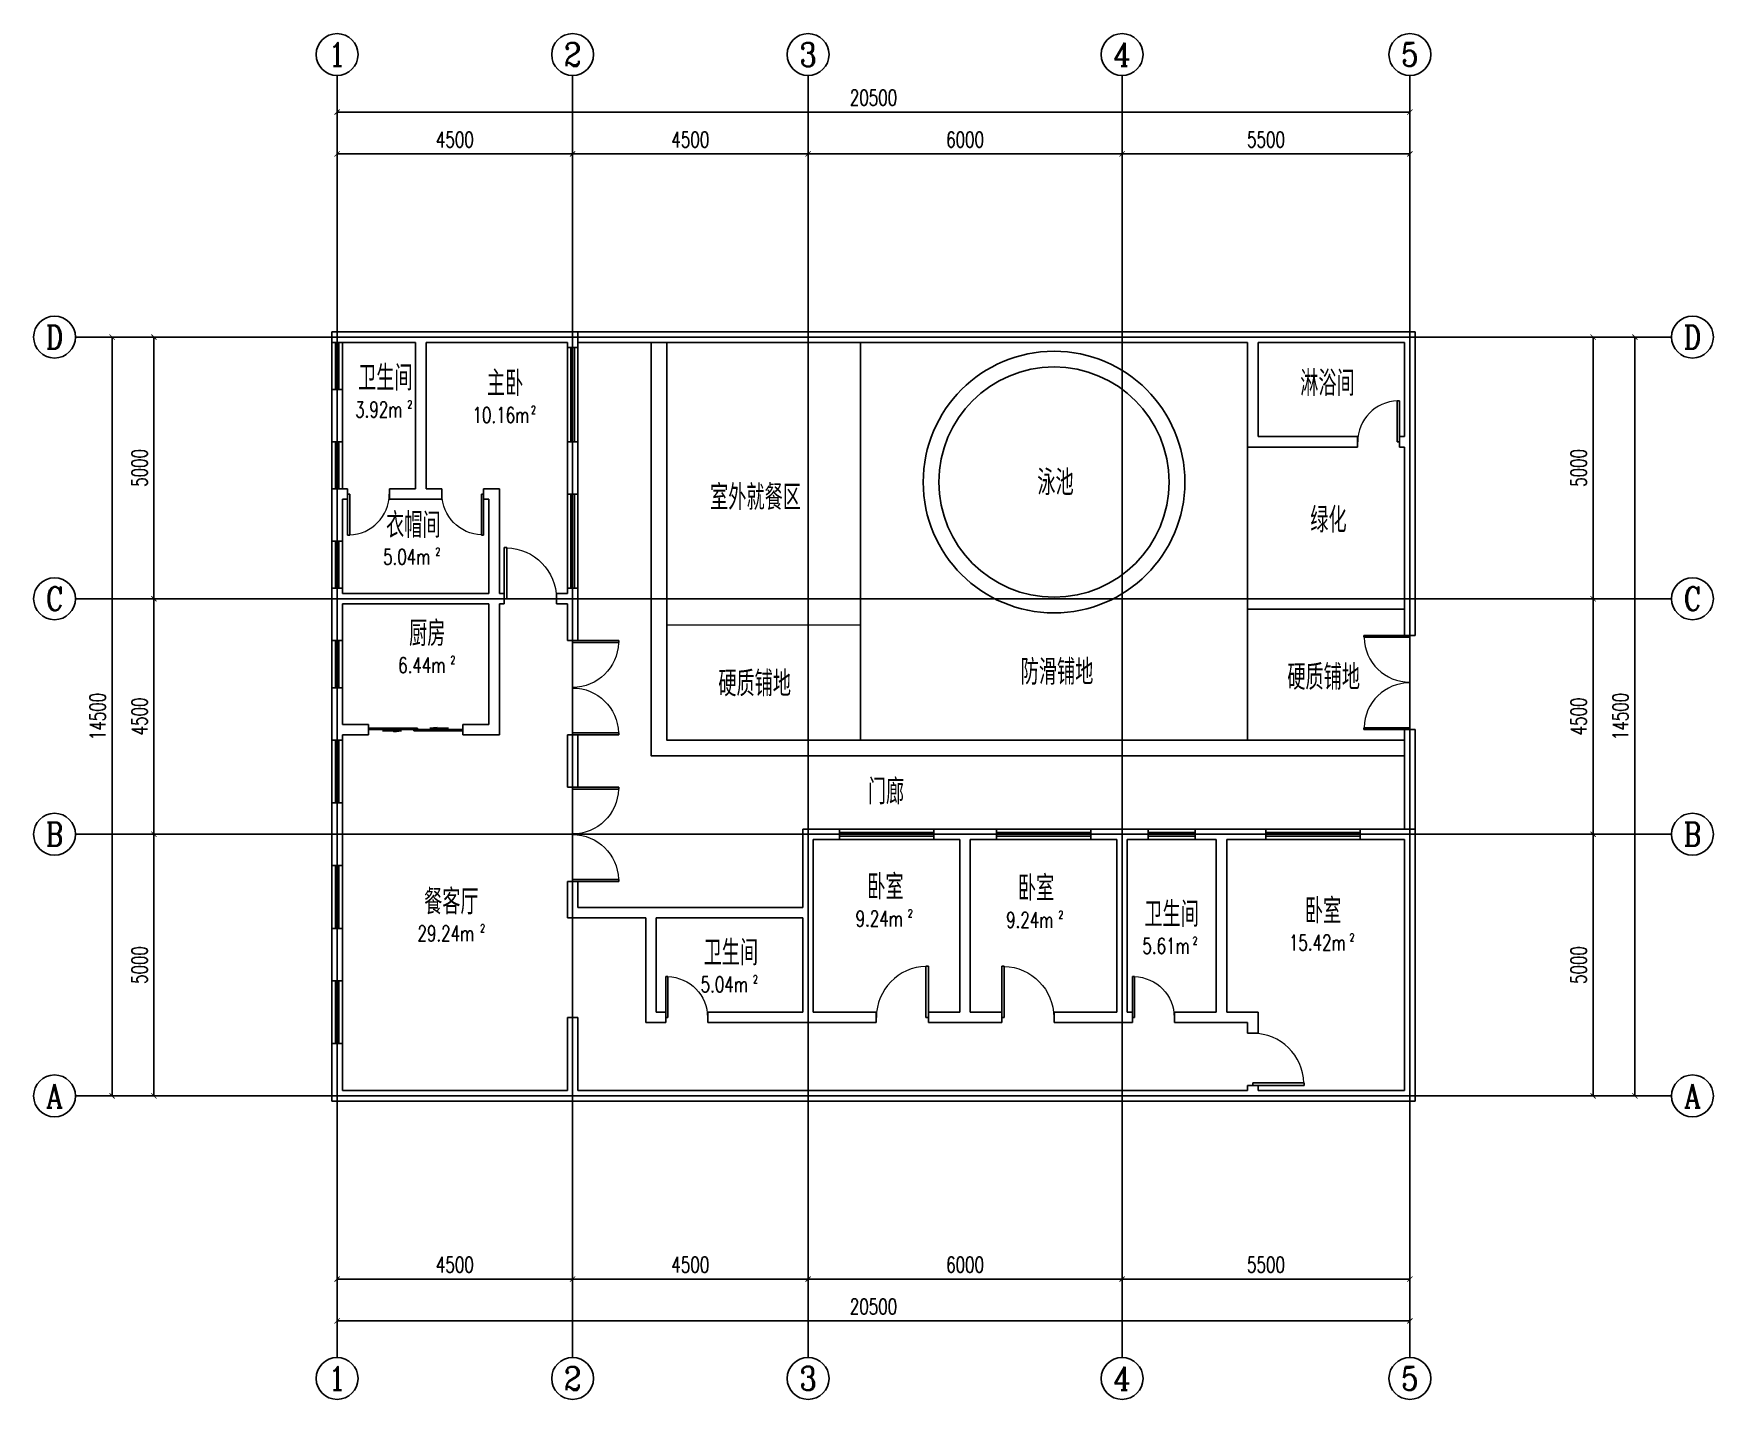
# Model space of a CAD drawing. Header units: millimetres. Extents: x 275322023 to 275354123, y 188976677 to 189002777.
import ezdxf
from ezdxf.enums import TextEntityAlignment as Align

# ---------------------------------------------------------------- set-up
doc = ezdxf.new("R2010")
doc.units = ezdxf.units.MM
for name, color, linetype in [('AXIS', 3, 'Continuous'), ('AXIS_TEXT', 7, 'Continuous'), ('DOTE', 1, 'Continuous'), ('SPACE', 7, 'Continuous'), ('WALL', 9, 'Continuous'), ('WALL-PARAPET', 6, 'Continuous'), ('WINDOW', 4, 'Continuous')]:
    doc.layers.add(name, color=color, linetype=linetype)
doc.styles.add('_TCH_AXIS', font='COMPLEX', dxfattribs={"bigfont": 'GBCBIG'})
doc.styles.add('_TCH_DIM_T3', font='SIMPLEX', dxfattribs={"width": 0.71, "bigfont": 'GBCBIG'})
doc.styles.add('_TCH_SPACE', font='SIMPLEX', dxfattribs={"bigfont": 'GBCBIG'})
doc.styles.add('COMPLEX', font='COMPLEX')
doc.dimstyles.new('_TCH_ARCH&&100', dxfattribs={"dimtxt": 297.5, "dimasz": 100, "dimexe": 250, "dimexo": 300, "dimgap": 126.25, "dimtad": 1, "dimdec": 0, "dimzin": 0, "dimdsep": 46, "dimtxsty": '_TCH_DIM_T3', "dimblk": 'ARCHTICK', "dimcen": 0.09, "dimclrt": 7, "dimazin": 2, "dimtfac": 1, "dimtdec": 0, "dimtix": 1, "dimtmove": 2, "dimatfit": 3, "dimfxl": 100, "dimtolj": 1, "dimtzin": 0, "dimarcsym": 0})

msp = doc.modelspace()

# ---------------------------------------------------------------- texts
at = {"layer": 'SPACE', "style": '_TCH_SPACE'}
for s, p in [('卫生间', (275328223.58, 188995955.35)), ('主卧', (275330685.51, 188995850.17)), ('淋浴间', (275346226.85, 188995852.46)), ('室外就餐区', (275334950.26, 188993673.37)), ('泳池', (275341203.72, 188993955.96)), ('衣帽间', (275328758.28, 188993140.86)), ('绿化', (275346419.66, 188993241.81)), ('厨房', (275329198.33, 188991071.5)), ('防滑铺地', (275340885.02, 188990334.98)), ('硬质铺地', (275345980.27, 188990237.66)), ('硬质铺地', (275335107.29, 188990113.11)), ('门廊', (275337964.74, 188988049.33)), ('卧室', (275337954.1, 188986226.93)), ('卧室', (275340831.6, 188986202.86)), ('餐客厅', (275329485.11, 188985944.27)), ('卫生间', (275343247.83, 188985706.11)), ('卧室', (275346315.27, 188985768.2)), ('卫生间', (275334826.37, 188984969.86))]:
    msp.add_text(s, height=482.27, dxfattribs=at).set_placement(p)
at = {"layer": 'SPACE', "style": '_TCH_SPACE', "width": 0.71}
for s, height, p in [('3.92m', 297.5, (275328167.31, 188995443.47)), ('2', 148.75, (275329167.31, 188995618.47)), ('10.16m', 297.5, (275330409.66, 188995338.29)), ('2', 148.75, (275331529.66, 188995513.29)), ('5.04m', 297.5, (275328702, 188992628.99)), ('2', 148.75, (275329702, 188992803.99)), ('6.44m', 297.5, (275328990.45, 188990559.62)), ('2', 148.75, (275329990.45, 188990734.62)), ('9.24m', 297.5, (275337730.27, 188985715.06)), ('2', 148.75, (275338730.27, 188985890.06)), ('9.24m', 297.5, (275340607.77, 188985690.98)), ('2', 148.75, (275341607.77, 188985865.98)), ('29.24m', 297.5, (275329358.09, 188985432.4)), ('2', 148.75, (275330558.09, 188985607.4)), ('15.42m', 297.5, (275346011.44, 188985256.33)), ('2', 148.75, (275347171.44, 188985431.33)), ('5.61m', 297.5, (275343211.55, 188985194.23)), ('2', 148.75, (275344171.55, 188985369.23)), ('5.04m', 297.5, (275334770.09, 188984457.98)), ('2', 148.75, (275335770.09, 188984632.98))]:
    msp.add_text(s, height=height, dxfattribs=at).set_placement(p)

# ---------------------------------------------------------------- blocks, each defined once
blk = doc.blocks.new('_ArchTick')
at = {"color": 0, "linetype": 'ByBlock', "const_width": 0.15}
blk.add_lwpolyline([(-0.5, -0.5), (0.5, 0.5)], dxfattribs=at)
blk = doc.blocks.new('*D9')
at = {"layer": 'AXIS', "color": 0, "lineweight": -2, "transparency": 16777216}
for p, q in [((275349622.87, 188987476.64), (275352072.87, 188987476.64)), ((275351822.87, 188982476.64), (275351822.87, 188987476.64)), ((275349622.87, 188982476.64), (275352072.87, 188982476.64))]:
    blk.add_line(p, q, dxfattribs=at)
at = {"layer": 'Defpoints', "color": 0, "transparency": 16777216}
for p in [(275349322.87, 188987476.64), (275351822.87, 188987476.64), (275349322.87, 188982476.64)]:
    blk.add_point(p, dxfattribs=at)
at = {"layer": 'AXIS', "color": 0, "lineweight": -2, "transparency": 16777216, "xscale": 100, "yscale": 100, "zscale": 100}
for p, rotation in [((275351822.87, 188987476.64), 90), ((275351822.87, 188982476.64), 270)]:
    blk.add_blockref('_ArchTick', p, dxfattribs=dict(at, rotation=rotation))
at = {"layer": 'AXIS', "color": 7, "transparency": 16777216, "insert": (275351547.87, 188984976.64), "char_height": 297.5, "attachment_point": 5, "rotation": 90, "style": '_TCH_DIM_T3'}
blk.add_mtext('\\A1;5000', dxfattribs=at)
blk = doc.blocks.new('*D10')
at = {"layer": 'AXIS', "color": 0, "lineweight": -2, "transparency": 16777216}
for p, q in [((275349622.87, 188991976.64), (275352072.87, 188991976.64)), ((275351822.87, 188987476.64), (275351822.87, 188991976.64)), ((275349622.87, 188987476.64), (275352072.87, 188987476.64))]:
    blk.add_line(p, q, dxfattribs=at)
at = {"layer": 'Defpoints', "color": 0, "transparency": 16777216}
for p in [(275349322.87, 188991976.64), (275351822.87, 188991976.64), (275349322.87, 188987476.64)]:
    blk.add_point(p, dxfattribs=at)
at = {"layer": 'AXIS', "color": 0, "lineweight": -2, "transparency": 16777216, "xscale": 100, "yscale": 100, "zscale": 100}
for p, rotation in [((275351822.87, 188991976.64), 90), ((275351822.87, 188987476.64), 270)]:
    blk.add_blockref('_ArchTick', p, dxfattribs=dict(at, rotation=rotation))
at = {"layer": 'AXIS', "color": 7, "transparency": 16777216, "insert": (275351547.87, 188989726.64), "char_height": 297.5, "attachment_point": 5, "rotation": 90, "style": '_TCH_DIM_T3'}
blk.add_mtext('\\A1;4500', dxfattribs=at)
blk = doc.blocks.new('*D11')
at = {"layer": 'AXIS', "color": 0, "lineweight": -2, "transparency": 16777216}
for p, q in [((275349622.87, 188996976.64), (275352072.87, 188996976.64)), ((275351822.87, 188991976.64), (275351822.87, 188996976.64)), ((275349622.87, 188991976.64), (275352072.87, 188991976.64))]:
    blk.add_line(p, q, dxfattribs=at)
at = {"layer": 'Defpoints', "color": 0, "transparency": 16777216}
for p in [(275349322.87, 188996976.64), (275351822.87, 188996976.64), (275349322.87, 188991976.64)]:
    blk.add_point(p, dxfattribs=at)
at = {"layer": 'AXIS', "color": 0, "lineweight": -2, "transparency": 16777216, "xscale": 100, "yscale": 100, "zscale": 100}
for p, rotation in [((275351822.87, 188996976.64), 90), ((275351822.87, 188991976.64), 270)]:
    blk.add_blockref('_ArchTick', p, dxfattribs=dict(at, rotation=rotation))
at = {"layer": 'AXIS', "color": 7, "transparency": 16777216, "insert": (275351547.87, 188994476.64), "char_height": 297.5, "attachment_point": 5, "rotation": 90, "style": '_TCH_DIM_T3'}
blk.add_mtext('\\A1;5000', dxfattribs=at)
blk = doc.blocks.new('*D12')
at = {"layer": 'AXIS', "color": 0, "lineweight": -2, "transparency": 16777216}
for p, q in [((275349622.87, 188996976.64), (275352872.87, 188996976.64)), ((275352622.87, 188982476.64), (275352622.87, 188996976.64)), ((275349622.87, 188982476.64), (275352872.87, 188982476.64))]:
    blk.add_line(p, q, dxfattribs=at)
at = {"layer": 'Defpoints', "color": 0, "transparency": 16777216}
for p in [(275349322.87, 188996976.64), (275352622.87, 188996976.64), (275349322.87, 188982476.64)]:
    blk.add_point(p, dxfattribs=at)
at = {"layer": 'AXIS', "color": 0, "lineweight": -2, "transparency": 16777216, "xscale": 100, "yscale": 100, "zscale": 100}
for p, rotation in [((275352622.87, 188996976.64), 90), ((275352622.87, 188982476.64), 270)]:
    blk.add_blockref('_ArchTick', p, dxfattribs=dict(at, rotation=rotation))
at = {"layer": 'AXIS', "color": 7, "transparency": 16777216, "insert": (275352347.87, 188989726.64), "char_height": 297.5, "attachment_point": 5, "rotation": 90, "style": '_TCH_DIM_T3'}
blk.add_mtext('\\A1;14500', dxfattribs=at)
blk = doc.blocks.new('*D13')
at = {"layer": 'AXIS', "color": 0, "lineweight": -2, "transparency": 16777216}
for p, q in [((275326522.87, 188987476.64), (275324072.87, 188987476.64)), ((275324322.87, 188982476.64), (275324322.87, 188987476.64)), ((275326522.87, 188982476.64), (275324072.87, 188982476.64))]:
    blk.add_line(p, q, dxfattribs=at)
at = {"layer": 'Defpoints', "color": 0, "transparency": 16777216}
for p in [(275324322.87, 188987476.64), (275326822.87, 188987476.64), (275326822.87, 188982476.64)]:
    blk.add_point(p, dxfattribs=at)
at = {"layer": 'AXIS', "color": 0, "lineweight": -2, "transparency": 16777216, "xscale": 100, "yscale": 100, "zscale": 100}
for p, rotation in [((275324322.87, 188987476.64), 90), ((275324322.87, 188982476.64), 270)]:
    blk.add_blockref('_ArchTick', p, dxfattribs=dict(at, rotation=rotation))
at = {"layer": 'AXIS', "color": 7, "transparency": 16777216, "insert": (275324047.87, 188984976.64), "char_height": 297.5, "attachment_point": 5, "rotation": 90, "style": '_TCH_DIM_T3'}
blk.add_mtext('\\A1;5000', dxfattribs=at)
blk = doc.blocks.new('*D14')
at = {"layer": 'AXIS', "color": 0, "lineweight": -2, "transparency": 16777216}
for p, q in [((275326522.87, 188991976.64), (275324072.87, 188991976.64)), ((275324322.87, 188987476.64), (275324322.87, 188991976.64)), ((275326522.87, 188987476.64), (275324072.87, 188987476.64))]:
    blk.add_line(p, q, dxfattribs=at)
at = {"layer": 'Defpoints', "color": 0, "transparency": 16777216}
for p in [(275324322.87, 188991976.64), (275326822.87, 188991976.64), (275326822.87, 188987476.64)]:
    blk.add_point(p, dxfattribs=at)
at = {"layer": 'AXIS', "color": 0, "lineweight": -2, "transparency": 16777216, "xscale": 100, "yscale": 100, "zscale": 100}
for p, rotation in [((275324322.87, 188991976.64), 90), ((275324322.87, 188987476.64), 270)]:
    blk.add_blockref('_ArchTick', p, dxfattribs=dict(at, rotation=rotation))
at = {"layer": 'AXIS', "color": 7, "transparency": 16777216, "insert": (275324047.87, 188989726.64), "char_height": 297.5, "attachment_point": 5, "rotation": 90, "style": '_TCH_DIM_T3'}
blk.add_mtext('\\A1;4500', dxfattribs=at)
blk = doc.blocks.new('*D15')
at = {"layer": 'AXIS', "color": 0, "lineweight": -2, "transparency": 16777216}
for p, q in [((275326522.87, 188996976.64), (275324072.87, 188996976.64)), ((275324322.87, 188991976.64), (275324322.87, 188996976.64)), ((275326522.87, 188991976.64), (275324072.87, 188991976.64))]:
    blk.add_line(p, q, dxfattribs=at)
at = {"layer": 'Defpoints', "color": 0, "transparency": 16777216}
for p in [(275324322.87, 188996976.64), (275326822.87, 188996976.64), (275326822.87, 188991976.64)]:
    blk.add_point(p, dxfattribs=at)
at = {"layer": 'AXIS', "color": 0, "lineweight": -2, "transparency": 16777216, "xscale": 100, "yscale": 100, "zscale": 100}
for p, rotation in [((275324322.87, 188996976.64), 90), ((275324322.87, 188991976.64), 270)]:
    blk.add_blockref('_ArchTick', p, dxfattribs=dict(at, rotation=rotation))
at = {"layer": 'AXIS', "color": 7, "transparency": 16777216, "insert": (275324047.87, 188994476.64), "char_height": 297.5, "attachment_point": 5, "rotation": 90, "style": '_TCH_DIM_T3'}
blk.add_mtext('\\A1;5000', dxfattribs=at)
blk = doc.blocks.new('*D16')
at = {"layer": 'AXIS', "color": 0, "lineweight": -2, "transparency": 16777216}
for p, q in [((275326522.87, 188996976.64), (275323272.87, 188996976.64)), ((275323522.87, 188982476.64), (275323522.87, 188996976.64)), ((275326522.87, 188982476.64), (275323272.87, 188982476.64))]:
    blk.add_line(p, q, dxfattribs=at)
at = {"layer": 'Defpoints', "color": 0, "transparency": 16777216}
for p in [(275323522.87, 188996976.64), (275326822.87, 188996976.64), (275326822.87, 188982476.64)]:
    blk.add_point(p, dxfattribs=at)
at = {"layer": 'AXIS', "color": 0, "lineweight": -2, "transparency": 16777216, "xscale": 100, "yscale": 100, "zscale": 100}
for p, rotation in [((275323522.87, 188996976.64), 90), ((275323522.87, 188982476.64), 270)]:
    blk.add_blockref('_ArchTick', p, dxfattribs=dict(at, rotation=rotation))
at = {"layer": 'AXIS', "color": 7, "transparency": 16777216, "insert": (275323247.87, 188989726.64), "char_height": 297.5, "attachment_point": 5, "rotation": 90, "style": '_TCH_DIM_T3'}
blk.add_mtext('\\A1;14500', dxfattribs=at)
blk = doc.blocks.new('*D17')
at = {"layer": 'AXIS', "color": 0, "lineweight": -2, "transparency": 16777216}
for p, q in [((275327822.87, 188998276.64), (275327822.87, 189000726.64)), ((275332322.87, 188998276.64), (275332322.87, 189000726.64)), ((275327822.87, 189000476.64), (275332322.87, 189000476.64))]:
    blk.add_line(p, q, dxfattribs=at)
at = {"layer": 'Defpoints', "color": 0, "transparency": 16777216}
for p in [(275332322.87, 189000476.64), (275327822.87, 188997976.64), (275332322.87, 188997976.64)]:
    blk.add_point(p, dxfattribs=at)
at = {"layer": 'AXIS', "color": 0, "lineweight": -2, "transparency": 16777216, "xscale": 100, "yscale": 100, "zscale": 100, "rotation": 180}
blk.add_blockref('_ArchTick', (275327822.87, 189000476.64), dxfattribs=at)
at = {"layer": 'AXIS', "color": 0, "lineweight": -2, "transparency": 16777216, "xscale": 100, "yscale": 100, "zscale": 100}
blk.add_blockref('_ArchTick', (275332322.87, 189000476.64), dxfattribs=at)
at = {"layer": 'AXIS', "color": 7, "transparency": 16777216, "insert": (275330072.87, 189000751.64), "char_height": 297.5, "attachment_point": 5, "style": '_TCH_DIM_T3'}
blk.add_mtext('\\A1;4500', dxfattribs=at)
blk = doc.blocks.new('*D18')
at = {"layer": 'AXIS', "color": 0, "lineweight": -2, "transparency": 16777216}
for p, q in [((275332322.87, 188998276.64), (275332322.87, 189000726.64)), ((275336822.87, 188998276.64), (275336822.87, 189000726.64)), ((275332322.87, 189000476.64), (275336822.87, 189000476.64))]:
    blk.add_line(p, q, dxfattribs=at)
at = {"layer": 'Defpoints', "color": 0, "transparency": 16777216}
for p in [(275336822.87, 189000476.64), (275332322.87, 188997976.64), (275336822.87, 188997976.64)]:
    blk.add_point(p, dxfattribs=at)
at = {"layer": 'AXIS', "color": 0, "lineweight": -2, "transparency": 16777216, "xscale": 100, "yscale": 100, "zscale": 100, "rotation": 180}
blk.add_blockref('_ArchTick', (275332322.87, 189000476.64), dxfattribs=at)
at = {"layer": 'AXIS', "color": 0, "lineweight": -2, "transparency": 16777216, "xscale": 100, "yscale": 100, "zscale": 100}
blk.add_blockref('_ArchTick', (275336822.87, 189000476.64), dxfattribs=at)
at = {"layer": 'AXIS', "color": 7, "transparency": 16777216, "insert": (275334572.87, 189000751.64), "char_height": 297.5, "attachment_point": 5, "style": '_TCH_DIM_T3'}
blk.add_mtext('\\A1;4500', dxfattribs=at)
blk = doc.blocks.new('*D19')
at = {"layer": 'AXIS', "color": 0, "lineweight": -2, "transparency": 16777216}
for p, q in [((275336822.87, 188998276.64), (275336822.87, 189000726.64)), ((275342822.87, 188998276.64), (275342822.87, 189000726.64)), ((275336822.87, 189000476.64), (275342822.87, 189000476.64))]:
    blk.add_line(p, q, dxfattribs=at)
at = {"layer": 'Defpoints', "color": 0, "transparency": 16777216}
for p in [(275342822.87, 189000476.64), (275336822.87, 188997976.64), (275342822.87, 188997976.64)]:
    blk.add_point(p, dxfattribs=at)
at = {"layer": 'AXIS', "color": 0, "lineweight": -2, "transparency": 16777216, "xscale": 100, "yscale": 100, "zscale": 100, "rotation": 180}
blk.add_blockref('_ArchTick', (275336822.87, 189000476.64), dxfattribs=at)
at = {"layer": 'AXIS', "color": 0, "lineweight": -2, "transparency": 16777216, "xscale": 100, "yscale": 100, "zscale": 100}
blk.add_blockref('_ArchTick', (275342822.87, 189000476.64), dxfattribs=at)
at = {"layer": 'AXIS', "color": 7, "transparency": 16777216, "insert": (275339822.87, 189000751.64), "char_height": 297.5, "attachment_point": 5, "style": '_TCH_DIM_T3'}
blk.add_mtext('\\A1;6000', dxfattribs=at)
blk = doc.blocks.new('*D20')
at = {"layer": 'AXIS', "color": 0, "lineweight": -2, "transparency": 16777216}
for p, q in [((275342822.87, 188998276.64), (275342822.87, 189000726.64)), ((275348322.87, 188998276.64), (275348322.87, 189000726.64)), ((275342822.87, 189000476.64), (275348322.87, 189000476.64))]:
    blk.add_line(p, q, dxfattribs=at)
at = {"layer": 'Defpoints', "color": 0, "transparency": 16777216}
for p in [(275348322.87, 189000476.64), (275342822.87, 188997976.64), (275348322.87, 188997976.64)]:
    blk.add_point(p, dxfattribs=at)
at = {"layer": 'AXIS', "color": 0, "lineweight": -2, "transparency": 16777216, "xscale": 100, "yscale": 100, "zscale": 100, "rotation": 180}
blk.add_blockref('_ArchTick', (275342822.87, 189000476.64), dxfattribs=at)
at = {"layer": 'AXIS', "color": 0, "lineweight": -2, "transparency": 16777216, "xscale": 100, "yscale": 100, "zscale": 100}
blk.add_blockref('_ArchTick', (275348322.87, 189000476.64), dxfattribs=at)
at = {"layer": 'AXIS', "color": 7, "transparency": 16777216, "insert": (275345572.87, 189000751.64), "char_height": 297.5, "attachment_point": 5, "style": '_TCH_DIM_T3'}
blk.add_mtext('\\A1;5500', dxfattribs=at)
blk = doc.blocks.new('*D21')
at = {"layer": 'AXIS', "color": 0, "lineweight": -2, "transparency": 16777216}
for p, q in [((275327822.87, 188998276.64), (275327822.87, 189001526.64)), ((275327822.87, 189001276.64), (275348322.87, 189001276.64)), ((275348322.87, 188998276.64), (275348322.87, 189001526.64))]:
    blk.add_line(p, q, dxfattribs=at)
at = {"layer": 'Defpoints', "color": 0, "transparency": 16777216}
for p in [(275348322.87, 189001276.64), (275327822.87, 188997976.64), (275348322.87, 188997976.64)]:
    blk.add_point(p, dxfattribs=at)
at = {"layer": 'AXIS', "color": 0, "lineweight": -2, "transparency": 16777216, "xscale": 100, "yscale": 100, "zscale": 100, "rotation": 180}
blk.add_blockref('_ArchTick', (275327822.87, 189001276.64), dxfattribs=at)
at = {"layer": 'AXIS', "color": 0, "lineweight": -2, "transparency": 16777216, "xscale": 100, "yscale": 100, "zscale": 100}
blk.add_blockref('_ArchTick', (275348322.87, 189001276.64), dxfattribs=at)
at = {"layer": 'AXIS', "color": 7, "transparency": 16777216, "insert": (275338072.87, 189001551.64), "char_height": 297.5, "attachment_point": 5, "style": '_TCH_DIM_T3'}
blk.add_mtext('\\A1;20500', dxfattribs=at)
blk = doc.blocks.new('*D22')
at = {"layer": 'AXIS', "color": 0, "lineweight": -2, "transparency": 16777216}
for p, q in [((275327822.87, 188981176.64), (275327822.87, 188978726.64)), ((275332322.87, 188981176.64), (275332322.87, 188978726.64)), ((275327822.87, 188978976.64), (275332322.87, 188978976.64))]:
    blk.add_line(p, q, dxfattribs=at)
at = {"layer": 'Defpoints', "color": 0, "transparency": 16777216}
for p in [(275327822.87, 188981476.64), (275332322.87, 188981476.64), (275332322.87, 188978976.64)]:
    blk.add_point(p, dxfattribs=at)
at = {"layer": 'AXIS', "color": 0, "lineweight": -2, "transparency": 16777216, "xscale": 100, "yscale": 100, "zscale": 100, "rotation": 180}
blk.add_blockref('_ArchTick', (275327822.87, 188978976.64), dxfattribs=at)
at = {"layer": 'AXIS', "color": 0, "lineweight": -2, "transparency": 16777216, "xscale": 100, "yscale": 100, "zscale": 100}
blk.add_blockref('_ArchTick', (275332322.87, 188978976.64), dxfattribs=at)
at = {"layer": 'AXIS', "color": 7, "transparency": 16777216, "insert": (275330072.87, 188979251.64), "char_height": 297.5, "attachment_point": 5, "style": '_TCH_DIM_T3'}
blk.add_mtext('\\A1;4500', dxfattribs=at)
blk = doc.blocks.new('*D23')
at = {"layer": 'AXIS', "color": 0, "lineweight": -2, "transparency": 16777216}
for p, q in [((275332322.87, 188981176.64), (275332322.87, 188978726.64)), ((275336822.87, 188981176.64), (275336822.87, 188978726.64)), ((275332322.87, 188978976.64), (275336822.87, 188978976.64))]:
    blk.add_line(p, q, dxfattribs=at)
at = {"layer": 'Defpoints', "color": 0, "transparency": 16777216}
for p in [(275332322.87, 188981476.64), (275336822.87, 188981476.64), (275336822.87, 188978976.64)]:
    blk.add_point(p, dxfattribs=at)
at = {"layer": 'AXIS', "color": 0, "lineweight": -2, "transparency": 16777216, "xscale": 100, "yscale": 100, "zscale": 100, "rotation": 180}
blk.add_blockref('_ArchTick', (275332322.87, 188978976.64), dxfattribs=at)
at = {"layer": 'AXIS', "color": 0, "lineweight": -2, "transparency": 16777216, "xscale": 100, "yscale": 100, "zscale": 100}
blk.add_blockref('_ArchTick', (275336822.87, 188978976.64), dxfattribs=at)
at = {"layer": 'AXIS', "color": 7, "transparency": 16777216, "insert": (275334572.87, 188979251.64), "char_height": 297.5, "attachment_point": 5, "style": '_TCH_DIM_T3'}
blk.add_mtext('\\A1;4500', dxfattribs=at)
blk = doc.blocks.new('*D24')
at = {"layer": 'AXIS', "color": 0, "lineweight": -2, "transparency": 16777216}
for p, q in [((275336822.87, 188981176.64), (275336822.87, 188978726.64)), ((275342822.87, 188981176.64), (275342822.87, 188978726.64)), ((275336822.87, 188978976.64), (275342822.87, 188978976.64))]:
    blk.add_line(p, q, dxfattribs=at)
at = {"layer": 'Defpoints', "color": 0, "transparency": 16777216}
for p in [(275336822.87, 188981476.64), (275342822.87, 188981476.64), (275342822.87, 188978976.64)]:
    blk.add_point(p, dxfattribs=at)
at = {"layer": 'AXIS', "color": 0, "lineweight": -2, "transparency": 16777216, "xscale": 100, "yscale": 100, "zscale": 100, "rotation": 180}
blk.add_blockref('_ArchTick', (275336822.87, 188978976.64), dxfattribs=at)
at = {"layer": 'AXIS', "color": 0, "lineweight": -2, "transparency": 16777216, "xscale": 100, "yscale": 100, "zscale": 100}
blk.add_blockref('_ArchTick', (275342822.87, 188978976.64), dxfattribs=at)
at = {"layer": 'AXIS', "color": 7, "transparency": 16777216, "insert": (275339822.87, 188979251.64), "char_height": 297.5, "attachment_point": 5, "style": '_TCH_DIM_T3'}
blk.add_mtext('\\A1;6000', dxfattribs=at)
blk = doc.blocks.new('*D25')
at = {"layer": 'AXIS', "color": 0, "lineweight": -2, "transparency": 16777216}
for p, q in [((275342822.87, 188981176.64), (275342822.87, 188978726.64)), ((275348322.87, 188981176.64), (275348322.87, 188978726.64)), ((275342822.87, 188978976.64), (275348322.87, 188978976.64))]:
    blk.add_line(p, q, dxfattribs=at)
at = {"layer": 'Defpoints', "color": 0, "transparency": 16777216}
for p in [(275342822.87, 188981476.64), (275348322.87, 188981476.64), (275348322.87, 188978976.64)]:
    blk.add_point(p, dxfattribs=at)
at = {"layer": 'AXIS', "color": 0, "lineweight": -2, "transparency": 16777216, "xscale": 100, "yscale": 100, "zscale": 100, "rotation": 180}
blk.add_blockref('_ArchTick', (275342822.87, 188978976.64), dxfattribs=at)
at = {"layer": 'AXIS', "color": 0, "lineweight": -2, "transparency": 16777216, "xscale": 100, "yscale": 100, "zscale": 100}
blk.add_blockref('_ArchTick', (275348322.87, 188978976.64), dxfattribs=at)
at = {"layer": 'AXIS', "color": 7, "transparency": 16777216, "insert": (275345572.87, 188979251.64), "char_height": 297.5, "attachment_point": 5, "style": '_TCH_DIM_T3'}
blk.add_mtext('\\A1;5500', dxfattribs=at)
blk = doc.blocks.new('*D26')
at = {"layer": 'AXIS', "color": 0, "lineweight": -2, "transparency": 16777216}
for p, q in [((275327822.87, 188981176.64), (275327822.87, 188977926.64)), ((275348322.87, 188981176.64), (275348322.87, 188977926.64)), ((275327822.87, 188978176.64), (275348322.87, 188978176.64))]:
    blk.add_line(p, q, dxfattribs=at)
at = {"layer": 'Defpoints', "color": 0, "transparency": 16777216}
for p in [(275327822.87, 188981476.64), (275348322.87, 188981476.64), (275348322.87, 188978176.64)]:
    blk.add_point(p, dxfattribs=at)
at = {"layer": 'AXIS', "color": 0, "lineweight": -2, "transparency": 16777216, "xscale": 100, "yscale": 100, "zscale": 100, "rotation": 180}
blk.add_blockref('_ArchTick', (275327822.87, 188978176.64), dxfattribs=at)
at = {"layer": 'AXIS', "color": 0, "lineweight": -2, "transparency": 16777216, "xscale": 100, "yscale": 100, "zscale": 100}
blk.add_blockref('_ArchTick', (275348322.87, 188978176.64), dxfattribs=at)
at = {"layer": 'AXIS', "color": 7, "transparency": 16777216, "insert": (275338072.87, 188978451.64), "char_height": 297.5, "attachment_point": 5, "style": '_TCH_DIM_T3'}
blk.add_mtext('\\A1;20500', dxfattribs=at)
blk = doc.blocks.new('$DorLib2D$00000001')
for p, q in [((0.45, 0.98), (0.5, 0.98)), ((0.45, 0), (0.45, 0.98)), ((0.5, 0), (0.5, 0.98)), ((0.5, 0), (0.45, 0))]:
    blk.add_line(p, q)
at = {"lineweight": 13}
blk.add_arc((0.48, 0), 0.975, 91.47, 180, dxfattribs=at)
blk = doc.blocks.new('$DorLib2D$00000131')
at = {"color": 0, "linetype": 'Continuous'}
for p, q in [((0.15, 0.13), (0.23, 0.2)), ((0.23, 0.2), (0.23, 0.13)), ((-0.5, 0.13), (-0.5, 0)), ((0.02, 0.13), (-0.5, 0.13)), ((-0.5, 0), (0.02, 0)), ((-0.02, 0), (0.5, 0)), ((-0.02, -0.13), (-0.02, 0)), ((0.02, 0), (0.02, 0.13)), ((0.35, 0.13), (0.15, 0.13)), ((0.5, 0), (0.5, -0.13)), ((-0.35, -0.13), (-0.15, -0.13)), ((-0.23, -0.2), (-0.23, -0.13)), ((-0.15, -0.13), (-0.23, -0.2)), ((0.5, -0.13), (-0.02, -0.13))]:
    blk.add_line(p, q, dxfattribs=at)
blk = doc.blocks.new('$DorLib2D$00000002')
for p, q in [((-0.5, 0), (-0.5, 0.49)), ((-0.48, 0.49), (-0.5, 0.49)), ((-0.48, 0), (-0.48, 0.49)), ((0.48, 0), (0.48, 0.49)), ((0.48, 0.49), (0.5, 0.49)), ((0.5, 0), (0.5, 0.49)), ((-0.5, 0), (-0.48, 0)), ((0.5, 0), (0.48, 0))]:
    blk.add_line(p, q)
at = {"lineweight": 13}
for centre, start, end in [((-0.49, 0), 0, 88.53), ((0.49, 0), 91.47, 180)]:
    blk.add_arc(centre, 0.487, start, end, dxfattribs=at)
blk = doc.blocks.new('$TCHSYS$WIN2D')
for p, q in [((-0.5, 0.5), (0.5, 0.5)), ((-0.5, 0.5), (-0.5, -0.5)), ((0.5, 0.5), (0.5, -0.5)), ((0.5, 0.17), (-0.5, 0.17)), ((0.5, -0.17), (-0.5, -0.17)), ((-0.5, -0.5), (0.5, -0.5))]:
    blk.add_line(p, q)
blk = doc.blocks.new('_AXISO')
blk.add_circle((0, 0), 0.5)
at = {"layer": 'AXIS_TEXT', "style": 'COMPLEX', "width": 1.04}
blk.add_attdef('A', text='', height=0.56, dxfattribs=at).set_placement((-0.25, -0.28), (0.25, -0.28), align=Align.FIT)

# ---------------------------------------------------------------- dimensions: what is measured, and where the dimension line sits
at = {"layer": 'AXIS'}
for p1, p2, distance, picture, middle in [((275327822.87, 188997976.64), (275348322.87, 188997976.64), 3300, '*D21', (275338072.87, 189001551.64)), ((275327822.87, 188997976.64), (275332322.87, 188997976.64), 2500, '*D17', (275330072.87, 189000751.64)), ((275332322.87, 188997976.64), (275336822.87, 188997976.64), 2500, '*D18', (275334572.87, 189000751.64)), ((275336822.87, 188997976.64), (275342822.87, 188997976.64), 2500, '*D19', (275339822.87, 189000751.64)), ((275342822.87, 188997976.64), (275348322.87, 188997976.64), 2500, '*D20', (275345572.87, 189000751.64)), ((275326822.87, 188982476.64), (275326822.87, 188996976.64), 3300, '*D16', (275323247.87, 188989726.64)), ((275326822.87, 188991976.64), (275326822.87, 188996976.64), 2500, '*D15', (275324047.87, 188994476.64)), ((275349322.87, 188991976.64), (275349322.87, 188996976.64), -2500, '*D11', (275351547.87, 188994476.64)), ((275349322.87, 188982476.64), (275349322.87, 188996976.64), -3300, '*D12', (275352347.87, 188989726.64)), ((275326822.87, 188987476.64), (275326822.87, 188991976.64), 2500, '*D14', (275324047.87, 188989726.64)), ((275349322.87, 188987476.64), (275349322.87, 188991976.64), -2500, '*D10', (275351547.87, 188989726.64)), ((275326822.87, 188982476.64), (275326822.87, 188987476.64), 2500, '*D13', (275324047.87, 188984976.64)), ((275349322.87, 188982476.64), (275349322.87, 188987476.64), -2500, '*D9', (275351547.87, 188984976.64)), ((275327822.87, 188981476.64), (275332322.87, 188981476.64), -2500, '*D22', (275330072.87, 188979251.64)), ((275327822.87, 188981476.64), (275348322.87, 188981476.64), -3300, '*D26', (275338072.87, 188978451.64)), ((275332322.87, 188981476.64), (275336822.87, 188981476.64), -2500, '*D23', (275334572.87, 188979251.64)), ((275336822.87, 188981476.64), (275342822.87, 188981476.64), -2500, '*D24', (275339822.87, 188979251.64)), ((275342822.87, 188981476.64), (275348322.87, 188981476.64), -2500, '*D25', (275345572.87, 188979251.64))]:
    dim = msp.add_aligned_dim(p1=p1, p2=p2, distance=distance, dimstyle='_TCH_ARCH&&100', dxfattribs=at)
    dim.commit()
    dim.dimension.update_dxf_attribs({"geometry": picture, "text_midpoint": middle})

# ---------------------------------------------------------------- linework, layer by layer
for points in [[(275333822.87, 188996876.64), (275333822.87, 188988976.64), (275348222.87, 188988976.64), (275348222.87, 188987576.64)], [(275334122.87, 188996876.64), (275334122.87, 188989276.64), (275348222.87, 188989276.64), (275348222.87, 188987576.64)], [(275337822.87, 188996876.64), (275337822.87, 188989276.64)], [(275345222.87, 188994876.64), (275345222.87, 188989276.64)], [(275348222.87, 188991776.64), (275348222.87, 188991776.64), (275345222.87, 188991776.64)], [(275337822.87, 188991475.14), (275334122.87, 188991476.64)]]:
    msp.add_lwpolyline(points)
for radius in [2500, 2200]:
    msp.add_circle((275341522.87, 188994205.96), radius)
at = {"layer": 'AXIS'}
for p, q in [((275327822.87, 188997976.64), (275327822.87, 189001976.64)), ((275332322.87, 188997976.64), (275332322.87, 189001976.64)), ((275336822.87, 188997976.64), (275336822.87, 189001976.64)), ((275342822.87, 188997976.64), (275342822.87, 189001976.64)), ((275348322.87, 188997976.64), (275348322.87, 189001976.64)), ((275326822.87, 188996976.64), (275322822.87, 188996976.64)), ((275349322.87, 188996976.64), (275353322.87, 188996976.64)), ((275326822.87, 188991976.64), (275322822.87, 188991976.64)), ((275349322.87, 188991976.64), (275353322.87, 188991976.64)), ((275326822.87, 188987476.64), (275322822.87, 188987476.64)), ((275349322.87, 188987476.64), (275353322.87, 188987476.64)), ((275326822.87, 188982476.64), (275322822.87, 188982476.64)), ((275349322.87, 188982476.64), (275353322.87, 188982476.64)), ((275327822.87, 188981476.64), (275327822.87, 188977476.64)), ((275332322.87, 188981476.64), (275332322.87, 188977476.64)), ((275336822.87, 188981476.64), (275336822.87, 188977476.64)), ((275342822.87, 188981476.64), (275342822.87, 188977476.64)), ((275348322.87, 188981476.64), (275348322.87, 188977476.64))]:
    msp.add_line(p, q, dxfattribs=at)
at = {"layer": 'DOTE'}
for p, q in [((275327822.87, 188981476.64), (275327822.87, 188997976.64)), ((275332322.87, 188981476.64), (275332322.87, 188997976.64)), ((275336822.87, 188981476.64), (275336822.87, 188997976.64)), ((275342822.87, 188981476.64), (275342822.87, 188997976.64)), ((275348322.87, 188981476.64), (275348322.87, 188997976.64)), ((275326822.87, 188996976.64), (275349358.78, 188996976.64)), ((275326822.87, 188991976.64), (275349358.78, 188991976.64)), ((275326822.87, 188987476.64), (275349322.87, 188987476.64)), ((275326822.87, 188982476.64), (275349322.87, 188982476.64))]:
    msp.add_line(p, q, dxfattribs=at)
at = {"layer": 'WALL'}
for p, q in [((275327722.87, 188997076.64), (275329422.87, 188997076.64)), ((275327722.87, 188997076.64), (275327722.87, 188996876.64)), ((275327722.87, 188996876.64), (275327922.87, 188996876.64)), ((275327922.87, 188996876.64), (275329322.87, 188996876.64)), ((275329322.87, 188994076.64), (275329322.87, 188996876.64)), ((275329422.87, 188997076.64), (275332422.87, 188997076.64)), ((275329522.87, 188994076.64), (275329522.87, 188996876.64)), ((275329522.87, 188996876.64), (275332222.87, 188996876.64)), ((275332222.87, 188996876.64), (275332222.87, 188996776.64)), ((275332222.87, 188996776.64), (275332422.87, 188996776.64)), ((275332422.87, 188996776.64), (275332422.87, 188997076.64)), ((275348222.87, 188997076.64), (275348222.87, 188997076.64)), ((275348422.87, 188997076.64), (275348222.87, 188997076.64)), ((275348422.87, 188997076.64), (275348422.87, 188997076.64)), ((275327922.87, 188995976.64), (275327722.87, 188995976.64)), ((275327722.87, 188995976.64), (275327722.87, 188994976.64)), ((275327922.87, 188994976.64), (275327922.87, 188995976.64)), ((275327722.87, 188994976.64), (275327922.87, 188994976.64)), ((275332222.87, 188994976.64), (275332222.87, 188993976.64)), ((275332422.87, 188994976.64), (275332222.87, 188994976.64)), ((275332422.87, 188993976.64), (275332422.87, 188994976.64)), ((275327922.87, 188994076.64), (275327722.87, 188994076.64)), ((275327722.87, 188994076.64), (275327722.87, 188993976.64)), ((275327722.87, 188993976.64), (275327722.87, 188993076.64)), ((275328022.87, 188994076.64), (275327922.87, 188994076.64)), ((275328022.87, 188993876.64), (275328022.87, 188994076.64)), ((275329322.87, 188994076.64), (275328822.87, 188994076.64)), ((275328822.87, 188994076.64), (275328822.87, 188993876.64)), ((275329822.87, 188994076.64), (275329522.87, 188994076.64)), ((275329822.87, 188993876.64), (275329822.87, 188994076.64)), ((275330922.87, 188994076.64), (275330622.87, 188994076.64)), ((275330622.87, 188994076.64), (275330622.87, 188993876.64)), ((275330922.87, 188994076.64), (275330922.87, 188992076.64)), ((275332222.87, 188993976.64), (275332422.87, 188993976.64)), ((275327922.87, 188993876.64), (275328022.87, 188993876.64)), ((275327922.87, 188993076.64), (275327922.87, 188993876.64)), ((275328822.87, 188993876.64), (275329422.87, 188993876.64)), ((275329422.87, 188993876.64), (275329822.87, 188993876.64)), ((275330622.87, 188993876.64), (275330722.87, 188993876.64)), ((275330722.87, 188993876.64), (275330722.87, 188992076.64)), ((275327722.87, 188993076.64), (275327922.87, 188993076.64)), ((275327922.87, 188992176.64), (275327722.87, 188992176.64)), ((275327722.87, 188992176.64), (275327722.87, 188991976.64)), ((275327722.87, 188991976.64), (275327722.87, 188991176.64)), ((275327922.87, 188992076.64), (275327922.87, 188992176.64)), ((275330722.87, 188992076.64), (275327922.87, 188992076.64)), ((275331018.25, 188992076.64), (275330922.87, 188992076.64)), ((275331018.25, 188991876.64), (275331018.25, 188992076.64)), ((275332222.87, 188992076.64), (275332018.25, 188992076.64)), ((275332018.25, 188992076.64), (275332018.25, 188991876.64)), ((275332422.87, 188992176.64), (275332222.87, 188992176.64)), ((275332222.87, 188992176.64), (275332222.87, 188992076.64)), ((275332422.87, 188991976.64), (275332422.87, 188992176.64)), ((275332422.87, 188991176.64), (275332422.87, 188991976.64)), ((275330722.87, 188991876.64), (275327922.87, 188991876.64)), ((275327922.87, 188991176.64), (275327922.87, 188991876.64)), ((275330722.87, 188991876.64), (275330722.87, 188989576.64)), ((275330922.87, 188991876.64), (275331018.25, 188991876.64)), ((275330922.87, 188991876.64), (275330922.87, 188989376.64)), ((275332018.25, 188991876.64), (275332222.87, 188991876.64)), ((275332222.87, 188991876.64), (275332222.87, 188991176.64)), ((275327722.87, 188991176.64), (275327922.87, 188991176.64)), ((275332222.87, 188991176.64), (275332422.87, 188991176.64)), ((275327922.87, 188990276.64), (275327722.87, 188990276.64)), ((275327722.87, 188990276.64), (275327722.87, 188989476.64)), ((275327922.87, 188989576.64), (275327922.87, 188990276.64)), ((275327722.87, 188989476.64), (275327722.87, 188989276.64)), ((275328422.87, 188989576.64), (275327922.87, 188989576.64)), ((275328422.87, 188989376.64), (275328422.87, 188989576.64)), ((275330722.87, 188989576.64), (275330222.87, 188989576.64)), ((275330222.87, 188989576.64), (275330222.87, 188989376.64)), ((275327722.87, 188989276.64), (275327922.87, 188989276.64)), ((275327922.87, 188989276.64), (275327922.87, 188989376.64)), ((275327922.87, 188989376.64), (275328422.87, 188989376.64)), ((275330222.87, 188989376.64), (275330922.87, 188989376.64)), ((275332222.87, 188989376.64), (275332222.87, 188988376.64)), ((275332422.87, 188989376.64), (275332222.87, 188989376.64)), ((275332422.87, 188988376.64), (275332422.87, 188989376.64)), ((275332222.87, 188988376.64), (275332422.87, 188988376.64)), ((275327922.87, 188988076.64), (275327722.87, 188988076.64)), ((275327722.87, 188988076.64), (275327722.87, 188986876.64)), ((275327922.87, 188986876.64), (275327922.87, 188988076.64)), ((275337422.87, 188987576.64), (275336722.87, 188987576.64)), ((275336722.87, 188987576.64), (275336722.87, 188986076.64)), ((275337422.87, 188987376.64), (275337422.87, 188987576.64)), ((275339822.87, 188987576.64), (275339222.87, 188987576.64)), ((275339222.87, 188987576.64), (275339222.87, 188987376.64)), ((275340422.87, 188987576.64), (275339822.87, 188987576.64)), ((275340422.87, 188987376.64), (275340422.87, 188987576.64)), ((275342822.87, 188987576.64), (275342222.87, 188987576.64)), ((275342222.87, 188987576.64), (275342222.87, 188987376.64)), ((275343322.87, 188987576.64), (275342822.87, 188987576.64)), ((275343322.87, 188987376.64), (275343322.87, 188987576.64)), ((275344722.87, 188987576.64), (275344222.87, 188987576.64)), ((275344222.87, 188987576.64), (275344222.87, 188987376.64)), ((275345572.87, 188987576.64), (275344722.87, 188987576.64)), ((275345572.87, 188987376.64), (275345572.87, 188987576.64)), ((275348422.87, 188987576.64), (275347372.87, 188987576.64)), ((275347372.87, 188987576.64), (275347372.87, 188987376.64)), ((275348422.87, 188987576.64), (275348422.87, 188982376.64)), ((275336922.87, 188987376.64), (275337422.87, 188987376.64)), ((275336922.87, 188987376.64), (275336922.87, 188985976.64)), ((275339222.87, 188987376.64), (275339722.87, 188987376.64)), ((275339722.87, 188984076.64), (275339722.87, 188987376.64)), ((275339922.87, 188987376.64), (275340422.87, 188987376.64)), ((275339922.87, 188984076.64), (275339922.87, 188987376.64)), ((275342222.87, 188987376.64), (275342722.87, 188987376.64)), ((275342722.87, 188984076.64), (275342722.87, 188987376.64)), ((275342922.87, 188984076.64), (275342922.87, 188987376.64)), ((275342922.87, 188987376.64), (275343322.87, 188987376.64)), ((275344222.87, 188987376.64), (275344622.87, 188987376.64)), ((275344622.87, 188987376.64), (275344622.87, 188984076.64)), ((275344822.87, 188987376.64), (275344822.87, 188984076.64)), ((275344822.87, 188987376.64), (275345572.87, 188987376.64)), ((275347372.87, 188987376.64), (275348222.87, 188987376.64)), ((275348222.87, 188987376.64), (275348222.87, 188982576.64)), ((275327722.87, 188986876.64), (275327922.87, 188986876.64)), ((275332422.87, 188986576.64), (275332222.87, 188986576.64)), ((275332222.87, 188986576.64), (275332222.87, 188985876.64)), ((275332422.87, 188986076.64), (275332422.87, 188986576.64)), ((275332222.87, 188985876.64), (275333722.87, 188985876.64)), ((275332422.87, 188986076.64), (275333822.87, 188986076.64)), ((275333722.87, 188985876.64), (275333722.87, 188983876.64)), ((275333822.87, 188986076.64), (275336722.87, 188986076.64)), ((275333922.87, 188985876.64), (275336722.87, 188985876.64)), ((275333922.87, 188985876.64), (275333922.87, 188984076.64)), ((275336722.87, 188985876.64), (275336722.87, 188984076.64)), ((275336922.87, 188985976.64), (275336922.87, 188984076.64)), ((275327922.87, 188985676.64), (275327722.87, 188985676.64)), ((275327722.87, 188985676.64), (275327722.87, 188984676.64)), ((275327922.87, 188984676.64), (275327922.87, 188985676.64)), ((275327722.87, 188984676.64), (275327922.87, 188984676.64)), ((275332222.87, 188983976.64), (275332222.87, 188982576.64)), ((275332422.87, 188983976.64), (275332222.87, 188983976.64)), ((275332422.87, 188983976.64), (275332422.87, 188982576.64)), ((275334104.81, 188984076.64), (275333922.87, 188984076.64)), ((275334104.81, 188983876.64), (275334104.81, 188984076.64)), ((275336722.87, 188984076.64), (275334904.81, 188984076.64)), ((275334904.81, 188984076.64), (275334904.81, 188983876.64)), ((275338122.87, 188984076.64), (275336922.87, 188984076.64)), ((275338122.87, 188983876.64), (275338122.87, 188984076.64)), ((275339722.87, 188984076.64), (275339122.87, 188984076.64)), ((275339122.87, 188984076.64), (275339122.87, 188983876.64)), ((275340522.87, 188984076.64), (275339922.87, 188984076.64)), ((275340522.87, 188983876.64), (275340522.87, 188984076.64)), ((275342722.87, 188984076.64), (275341522.87, 188984076.64)), ((275341522.87, 188984076.64), (275341522.87, 188983876.64)), ((275343022.87, 188984076.64), (275342922.87, 188984076.64)), ((275343022.87, 188983876.64), (275343022.87, 188984076.64)), ((275344622.87, 188984076.64), (275343822.87, 188984076.64)), ((275343822.87, 188984076.64), (275343822.87, 188983876.64)), ((275344822.87, 188984076.64), (275345422.87, 188984076.64)), ((275345422.87, 188983676.64), (275345422.87, 188984076.64)), ((275333722.87, 188983876.64), (275334104.81, 188983876.64)), ((275334904.81, 188983876.64), (275336822.87, 188983876.64)), ((275336822.87, 188983876.64), (275338122.87, 188983876.64)), ((275339122.87, 188983876.64), (275339822.87, 188983876.64)), ((275339822.87, 188983876.64), (275340522.87, 188983876.64)), ((275341522.87, 188983876.64), (275342822.87, 188983876.64)), ((275342822.87, 188983876.64), (275343022.87, 188983876.64)), ((275343822.87, 188983876.64), (275344722.87, 188983876.64)), ((275344722.87, 188983876.64), (275345222.87, 188983876.64)), ((275345222.87, 188983876.64), (275345222.87, 188983676.64)), ((275345222.87, 188983676.64), (275345422.87, 188983676.64)), ((275327922.87, 188983476.64), (275327722.87, 188983476.64)), ((275327722.87, 188983476.64), (275327722.87, 188982376.64)), ((275327922.87, 188982576.64), (275327922.87, 188983476.64)), ((275345422.87, 188982676.64), (275345222.87, 188982676.64)), ((275345222.87, 188982676.64), (275345222.87, 188982576.64)), ((275345422.87, 188982576.64), (275345422.87, 188982676.64)), ((275332322.87, 188982376.64), (275327722.87, 188982376.64)), ((275332222.87, 188982576.64), (275327922.87, 188982576.64)), ((275345322.87, 188982376.64), (275332322.87, 188982376.64)), ((275345222.87, 188982576.64), (275332422.87, 188982576.64)), ((275348422.87, 188982376.64), (275345322.87, 188982376.64)), ((275348222.87, 188982576.64), (275345422.87, 188982576.64))]:
    msp.add_line(p, q, dxfattribs=at)
at = {"layer": 'WALL-PARAPET'}
for p, q in [((275332422.87, 188997076.64), (275345322.87, 188997076.64)), ((275332422.87, 188996876.64), (275345222.87, 188996876.64)), ((275345222.87, 188996876.64), (275345222.87, 188994876.64)), ((275345322.87, 188997076.64), (275348422.87, 188997076.64)), ((275345422.87, 188996876.64), (275345422.87, 188995076.64)), ((275345422.87, 188996876.64), (275348222.87, 188996876.64)), ((275348222.87, 188996876.64), (275348222.87, 188995076.64)), ((275348422.87, 188997076.64), (275348422.87, 188994976.64)), ((275345222.87, 188994876.64), (275347322.87, 188994876.64)), ((275347322.87, 188995076.64), (275345422.87, 188995076.64)), ((275347322.87, 188994876.64), (275347322.87, 188995076.64)), ((275348222.87, 188995076.64), (275348122.87, 188995076.64)), ((275348122.87, 188995076.64), (275348122.87, 188994876.64)), ((275348122.87, 188994876.64), (275348222.87, 188994876.64)), ((275348222.87, 188994876.64), (275348222.87, 188991276.64)), ((275348422.87, 188991276.64), (275348422.87, 188994976.64)), ((275348222.87, 188991276.64), (275348422.87, 188991276.64)), ((275348422.87, 188989476.64), (275348222.87, 188989476.64)), ((275348222.87, 188989476.64), (275348222.87, 188987576.64)), ((275348422.87, 188987576.64), (275348422.87, 188989476.64))]:
    msp.add_line(p, q, dxfattribs=at)

# ---------------------------------------------------------------- block references
at = {"layer": 'AXIS'}
ref = msp.add_blockref('_AXISO', (275327822.87, 189002376.64), dxfattribs=dict(at, xscale=800, yscale=800, zscale=800))
ref.add_attrib('A', '1', dxfattribs={"layer": 'AXIS_TEXT', "height": 451.09, "style": '_TCH_AXIS', "width": 1.72}).set_placement((275327656.95, 189002151.09), (275327988.79, 189002151.09), align=Align.FIT)
ref = msp.add_blockref('_AXISO', (275332322.87, 189002376.64), dxfattribs=dict(at, xscale=800, yscale=800, zscale=800))
ref.add_attrib('A', '2', dxfattribs={"layer": 'AXIS_TEXT', "height": 450.18, "style": '_TCH_AXIS', "width": 1.11}).set_placement((275332156.33, 189002151.55), (275332489.41, 189002151.55), align=Align.FIT)
ref = msp.add_blockref('_AXISO', (275336822.87, 189002376.64), dxfattribs=dict(at, xscale=800, yscale=800, zscale=800))
ref.add_attrib('A', '3', dxfattribs={"layer": 'AXIS_TEXT', "height": 452, "style": '_TCH_AXIS', "width": 1.1}).set_placement((275336657.57, 189002150.64), (275336988.17, 189002150.64), align=Align.FIT)
ref = msp.add_blockref('_AXISO', (275342822.87, 189002376.64), dxfattribs=dict(at, xscale=800, yscale=800, zscale=800))
ref.add_attrib('A', '4', dxfattribs={"layer": 'AXIS_TEXT', "height": 450.18, "style": '_TCH_AXIS', "width": 0.97}).set_placement((275342656.33, 189002151.55), (275342989.41, 189002151.55), align=Align.FIT)
ref = msp.add_blockref('_AXISO', (275348322.87, 189002376.64), dxfattribs=dict(at, xscale=800, yscale=800, zscale=800))
ref.add_attrib('A', '5', dxfattribs={"layer": 'AXIS_TEXT', "height": 450.18, "style": '_TCH_AXIS', "width": 1.11}).set_placement((275348156.33, 189002151.55), (275348489.41, 189002151.55), align=Align.FIT)
ref = msp.add_blockref('_AXISO', (275322422.87, 188996976.64), dxfattribs=dict(at, xscale=800, yscale=800, zscale=800))
ref.add_attrib('A', 'D', dxfattribs={"layer": 'AXIS_TEXT', "height": 448.31, "style": '_TCH_AXIS', "width": 0.92}).set_placement((275322255.08, 188996752.48), (275322590.66, 188996752.48), align=Align.FIT)
ref = msp.add_blockref('_AXISO', (275353722.87, 188996976.64), dxfattribs=dict(at, xscale=800, yscale=800, zscale=800))
ref.add_attrib('A', 'D', dxfattribs={"layer": 'AXIS_TEXT', "height": 448.31, "style": '_TCH_AXIS', "width": 0.92}).set_placement((275353555.08, 188996752.48), (275353890.66, 188996752.48), align=Align.FIT)
ref = msp.add_blockref('_AXISO', (275322422.87, 188991976.64), dxfattribs=dict(at, xscale=800, yscale=800, zscale=800))
ref.add_attrib('A', 'C', dxfattribs={"layer": 'AXIS_TEXT', "height": 452, "style": '_TCH_AXIS', "width": 1.02}).set_placement((275322257.57, 188991750.64), (275322588.17, 188991750.64), align=Align.FIT)
ref = msp.add_blockref('_AXISO', (275353722.87, 188991976.64), dxfattribs=dict(at, xscale=800, yscale=800, zscale=800))
ref.add_attrib('A', 'C', dxfattribs={"layer": 'AXIS_TEXT', "height": 452, "style": '_TCH_AXIS', "width": 1.02}).set_placement((275353557.57, 188991750.64), (275353888.17, 188991750.64), align=Align.FIT)
ref = msp.add_blockref('_AXISO', (275322422.87, 188987476.64), dxfattribs=dict(at, xscale=800, yscale=800, zscale=800))
ref.add_attrib('A', 'B', dxfattribs={"layer": 'AXIS_TEXT', "height": 448.31, "style": '_TCH_AXIS', "width": 0.92}).set_placement((275322255.08, 188987252.48), (275322590.66, 188987252.48), align=Align.FIT)
ref = msp.add_blockref('_AXISO', (275353722.87, 188987476.64), dxfattribs=dict(at, xscale=800, yscale=800, zscale=800))
ref.add_attrib('A', 'B', dxfattribs={"layer": 'AXIS_TEXT', "height": 448.31, "style": '_TCH_AXIS', "width": 0.92}).set_placement((275353555.08, 188987252.48), (275353890.66, 188987252.48), align=Align.FIT)
ref = msp.add_blockref('_AXISO', (275322422.87, 188982476.64), dxfattribs=dict(at, xscale=800, yscale=800, zscale=800))
ref.add_attrib('A', 'A', dxfattribs={"layer": 'AXIS_TEXT', "height": 452, "style": '_TCH_AXIS', "width": 0.85}).set_placement((275322257.57, 188982250.64), (275322588.17, 188982250.64), align=Align.FIT)
ref = msp.add_blockref('_AXISO', (275353722.87, 188982476.64), dxfattribs=dict(at, xscale=800, yscale=800, zscale=800))
ref.add_attrib('A', 'A', dxfattribs={"layer": 'AXIS_TEXT', "height": 452, "style": '_TCH_AXIS', "width": 0.85}).set_placement((275353557.57, 188982250.64), (275353888.17, 188982250.64), align=Align.FIT)
ref = msp.add_blockref('_AXISO', (275327822.87, 188977076.64), dxfattribs=dict(at, xscale=800, yscale=800, zscale=800))
ref.add_attrib('A', '1', dxfattribs={"layer": 'AXIS_TEXT', "height": 451.09, "style": '_TCH_AXIS', "width": 1.72}).set_placement((275327656.95, 188976851.09), (275327988.79, 188976851.09), align=Align.FIT)
ref = msp.add_blockref('_AXISO', (275332322.87, 188977076.64), dxfattribs=dict(at, xscale=800, yscale=800, zscale=800))
ref.add_attrib('A', '2', dxfattribs={"layer": 'AXIS_TEXT', "height": 450.18, "style": '_TCH_AXIS', "width": 1.11}).set_placement((275332156.33, 188976851.55), (275332489.41, 188976851.55), align=Align.FIT)
ref = msp.add_blockref('_AXISO', (275336822.87, 188977076.64), dxfattribs=dict(at, xscale=800, yscale=800, zscale=800))
ref.add_attrib('A', '3', dxfattribs={"layer": 'AXIS_TEXT', "height": 452, "style": '_TCH_AXIS', "width": 1.1}).set_placement((275336657.57, 188976850.64), (275336988.17, 188976850.64), align=Align.FIT)
ref = msp.add_blockref('_AXISO', (275342822.87, 188977076.64), dxfattribs=dict(at, xscale=800, yscale=800, zscale=800))
ref.add_attrib('A', '4', dxfattribs={"layer": 'AXIS_TEXT', "height": 450.18, "style": '_TCH_AXIS', "width": 0.97}).set_placement((275342656.33, 188976851.55), (275342989.41, 188976851.55), align=Align.FIT)
ref = msp.add_blockref('_AXISO', (275348322.87, 188977076.64), dxfattribs=dict(at, xscale=800, yscale=800, zscale=800))
ref.add_attrib('A', '5', dxfattribs={"layer": 'AXIS_TEXT', "height": 450.18, "style": '_TCH_AXIS', "width": 1.11}).set_placement((275348156.33, 188976851.55), (275348489.41, 188976851.55), align=Align.FIT)
at = {"layer": 'WINDOW'}
for name, p, xscale, yscale, zscale, rotation in [('$TCHSYS$WIN2D', (275327822.87, 188996426.64), 900, -200, 900, 90), ('$TCHSYS$WIN2D', (275332322.87, 188995876.64), -1800, -200, -1800, 270), ('$TCHSYS$WIN2D', (275327822.87, 188994526.64), 900, -200, 900, 90), ('$TCHSYS$WIN2D', (275332322.87, 188993076.64), -1800, -200, -1800, 270), ('$TCHSYS$WIN2D', (275327822.87, 188992626.64), 900, -200, 900, 90), ('$TCHSYS$WIN2D', (275327822.87, 188990726.64), 900, -200, 900, 90), ('$DorLib2D$00000002', (275332322.87, 188990276.64), -1800, 1800, -1800, 270), ('$DorLib2D$00000002', (275348322.87, 188990376.64), -1800, -1800, -1800, 270), ('$DorLib2D$00000131', (275329322.87, 188989476.64), -1800, -200, -1800, 180), ('$TCHSYS$WIN2D', (275327822.87, 188988676.64), -1200, -200, -1200, 90), ('$DorLib2D$00000002', (275332322.87, 188987476.64), -1800, 1800, -1800, 270), ('$TCHSYS$WIN2D', (275327822.87, 188986276.64), -1200, -200, -1200, 90), ('$TCHSYS$WIN2D', (275327822.87, 188984076.64), -1200, -200, -1200, 90), ('$DorLib2D$00000001', (275345322.87, 188983176.64), 1000, 1000, 1000, 270)]:
    msp.add_blockref(name, p, dxfattribs=dict(at, xscale=xscale, yscale=yscale, zscale=zscale, rotation=rotation))
for name, p, xscale, yscale, zscale in [('$DorLib2D$00000001', (275347722.87, 188994976.64), 800, 800, 800), ('$DorLib2D$00000001', (275328422.87, 188993976.64), -800, -800, -800), ('$DorLib2D$00000001', (275330222.87, 188993976.64), 800, -800, 800), ('$DorLib2D$00000001', (275331518.25, 188991976.64), -1000, 1000, -1000), ('$TCHSYS$WIN2D', (275338322.87, 188987476.64), -1800, -200, -1800), ('$TCHSYS$WIN2D', (275341322.87, 188987476.64), -1800, -200, -1800), ('$TCHSYS$WIN2D', (275343772.87, 188987476.64), -900, 200, -900), ('$TCHSYS$WIN2D', (275346472.87, 188987476.64), -1800, -200, -1800), ('$DorLib2D$00000001', (275338622.87, 188983976.64), 1000, 1000, 1000), ('$DorLib2D$00000001', (275341022.87, 188983976.64), -1000, 1000, -1000), ('$DorLib2D$00000001', (275334504.81, 188983976.64), -800, 800, -800), ('$DorLib2D$00000001', (275343422.87, 188983976.64), -800, 800, -800)]:
    msp.add_blockref(name, p, dxfattribs=dict(at, xscale=xscale, yscale=yscale, zscale=zscale))

msp.set_redraw_order([(e.dxf.handle, doc.entitydb.next_handle()) for e in msp.query("TEXT MTEXT ATTDEF DIMENSION ARC_DIMENSION")])  # texts and dimensions are drawn at this point

doc.saveas('drawing.dxf')
